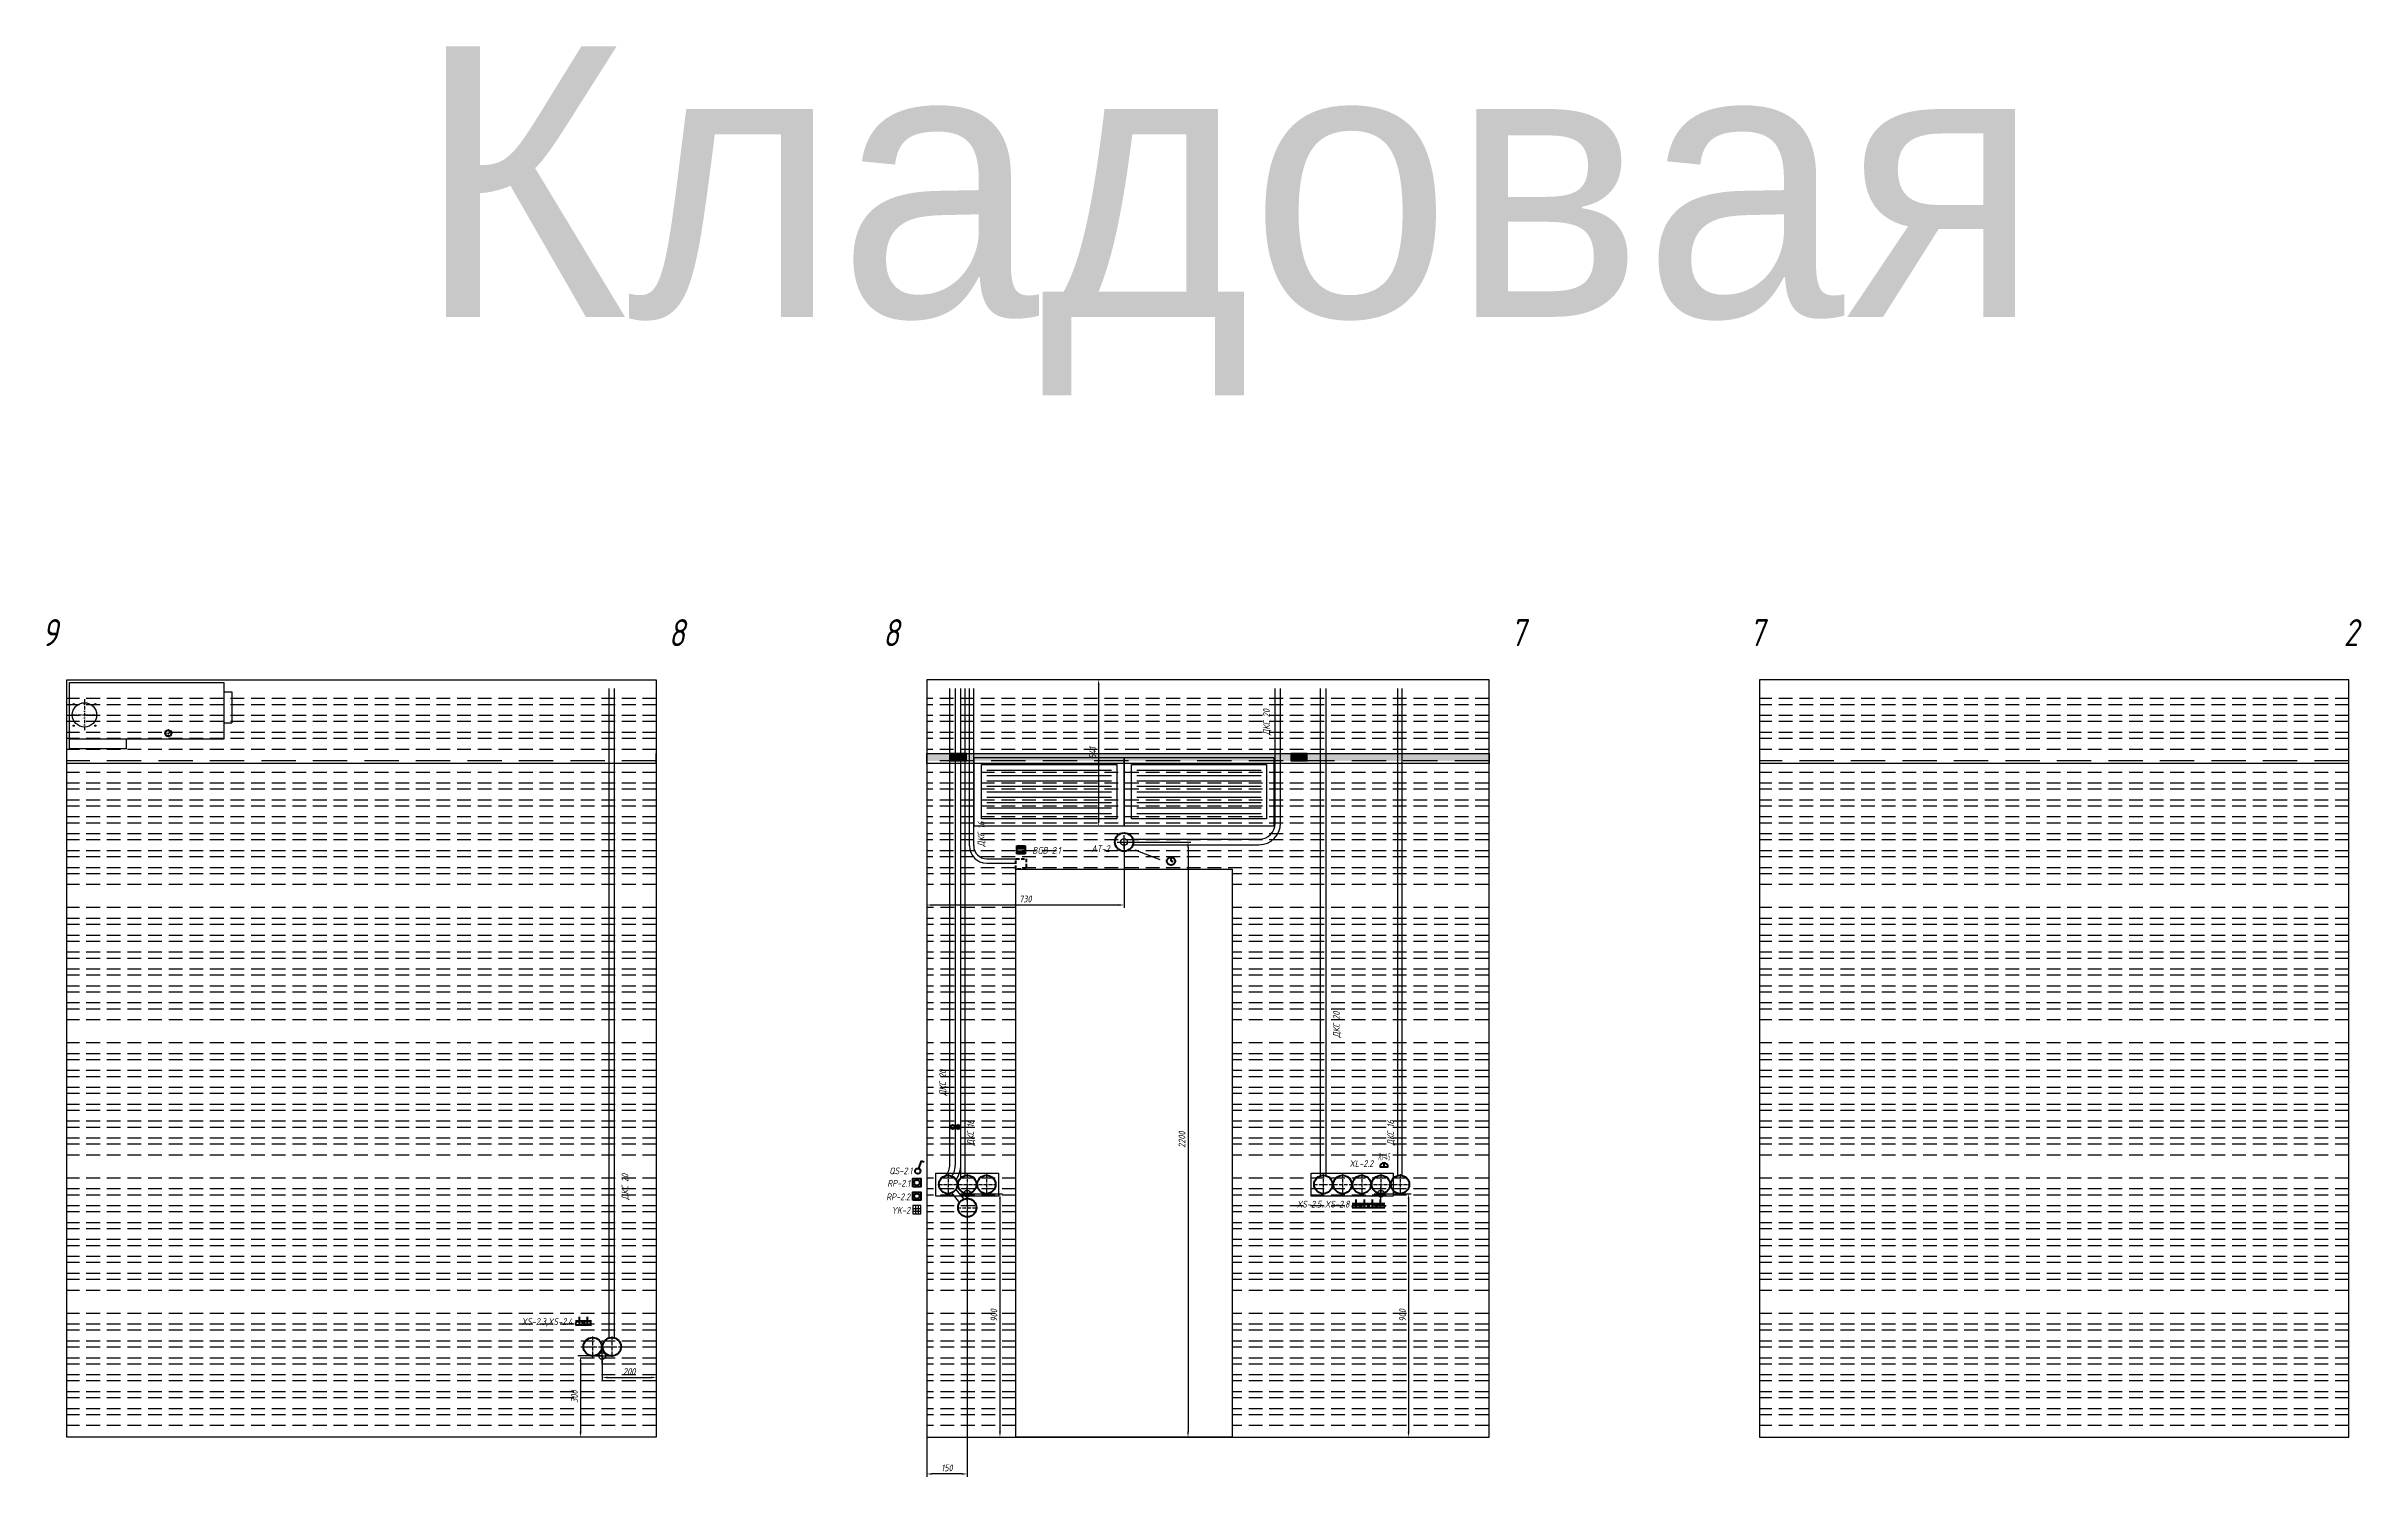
# Model space of a CAD drawing. Header units: millimetres. Extents: x -40374 to 56557, y -58468 to -14063.
# Drawn here: x -29356 to -20792, y -57437 to -52149 of the extents above; entities that cross this region are included whole.
import ezdxf
from ezdxf.enums import TextEntityAlignment as Align

# ---------------------------------------------------------------- set-up
doc = ezdxf.new("R2010")
doc.units = ezdxf.units.MM
doc.header["$PDMODE"] = 34
doc.header["$PDSIZE"] = 25
for name, pattern in [('ACAD_ISO10W100', [18.5, 12, -3, 0.5, -3]), ('DASHDOT', [25.4, 12.7, -6.35, 0, -6.35]), ('DASHED', [19.05, 12.7, -6.35])]:
    doc.linetypes.add(name, pattern=pattern)
for name, color, linetype in [('01 Черновое', 7, 'Continuous'), ('02 ОВиК', 7, 'Continuous'), ('02 ЭОМ и СС', 7, 'Continuous'), ('03 Потолок', 7, 'Continuous'), ('11 Привязка размеры', 7, 'Continuous'), ('13 Трассы и коробки слаботочки', 7, 'Continuous')]:
    doc.layers.add(name, color=color, linetype=linetype)
doc.layers.add('100 noprint', color=1, linetype='Continuous', plot=False)
doc.styles.get("Standard").update_dxf_attribs({"font": 'Ubuntu-R.ttf'})
doc.styles.add('ГОСТ-ISOCPEUR', font='isocpeui.ttf', dxfattribs={"width": 0.8})
doc.dimstyles.new('ISO-25', dxfattribs={"dimtxt": 2.5, "dimasz": 2.5, "dimexe": 1.25, "dimexo": 0.625, "dimtad": 1, "dimtxsty": 'Standard', "dimcen": 2.5, "dimadec": 0, "dimazin": 0, "dimtfac": 1, "dimtmove": 0, "dimatfit": 3, "dimfxl": 1, "dimarcsym": 0})

msp = doc.modelspace()

# ---------------------------------------------------------------- texts
at = {"layer": '02 ЭОМ и СС', "linetype": 'Continuous', "style": 'ГОСТ-ISOCPEUR', "width": 0.8}
for s, p in [('BGB-2.1', (-25603.8, -55134.2)), ('AT-2', (-25422.4, -55127.9)), ('RP-2.1', (-26160.7, -56365.1)), ('QS-2.1', (-26152.7, -56319.1)), ('XL-2.2', (-24447.9, -56292.2)), ('RP-2.2', (-26160.7, -56415.1)), ('XS-2.5..XS-2.8', (-24535.5, -56442.2)), ('YK-2', (-26160.7, -56465.1)), ('XS-2.3,XS-2.4', (-27409, -56876.2))]:
    msp.add_text(s, height=25, dxfattribs=at).set_placement(p, align=Align.RIGHT)
at = {"layer": '02 ЭОМ и СС', "color": 5, "insert": (-24855.3, -54695.8), "char_height": 25, "width": 270.313, "attachment_point": 1, "rotation": 90, "style": 'ГОСТ-ISOCPEUR'}
msp.add_mtext('{ДКС 20}', dxfattribs=at)
at = {"layer": '02 ЭОМ и СС', "char_height": 25, "width": 270.313, "attachment_point": 1, "rotation": 90, "style": 'ГОСТ-ISOCPEUR'}
for s, insert in [('{ДКС 16}', (-25910.7, -55108.2)), ('{ДКС 20}', (-26052.7, -56029.2))]:
    msp.add_mtext(s, dxfattribs=dict(at, insert=insert))
at = {"layer": '02 ЭОМ и СС', "color": 1, "char_height": 25, "width": 270.313, "attachment_point": 1, "rotation": 90, "style": 'ГОСТ-ISOCPEUR'}
for insert in [(-24596.5, -55814), (-27228, -56413.9)]:
    msp.add_mtext('{ДКС 20}', dxfattribs=dict(at, insert=insert))
at = {"layer": '02 ЭОМ и СС', "color": 5, "char_height": 0.5, "width": 2.817, "attachment_point": 1}
for s, insert in [('{штатный}', (-26004.6, -56142.4)), ('{UTP 2х2х0,52 мм}', (-25985.2, -56143.4)), ('{UTP 2х2х0,52 мм}', (-25983.6, -56138.6))]:
    msp.add_mtext(s, dxfattribs=dict(at, insert=insert))
at = {"layer": '02 ЭОМ и СС', "color": 3, "insert": (-25949.6, -56212.4), "char_height": 25, "width": 270.313, "attachment_point": 1, "rotation": 90, "style": 'ГОСТ-ISOCPEUR'}
msp.add_mtext('{ДКС 16}', dxfattribs=at)
at = {"layer": '02 ЭОМ и СС', "color": 6, "insert": (-24396.1, -56212.3), "char_height": 25, "width": 270.313, "attachment_point": 1, "rotation": 90, "style": 'ГОСТ-ISOCPEUR'}
msp.add_mtext('{ДКС 16}', dxfattribs=at)
at = {"layer": '100 noprint', "style": 'ГОСТ-ISOCPEUR', "width": 0.8}
for s, p in [('9', (-29342.3, -54316.8)), ('8', (-27023.6, -54316.8)), ('8', (-26231.1, -54316.8)), ('7', (-23912.4, -54316.8)), ('7', (-23029.1, -54316.8)), ('2', (-20831.4, -54316.8))]:
    msp.add_text(s, height=100, dxfattribs=at).set_placement(p, align=Align.MIDDLE)
at = {"layer": '100 noprint', "insert": (-27986.6, -52149.4), "char_height": 1000, "width": 2318.604, "attachment_point": 1}
msp.add_mtext('{Кладовая}', dxfattribs=at)

# ---------------------------------------------------------------- blocks, each defined once
blk = doc.blocks.new('АП 500х200')
at = {"color": 0, "lineweight": -2}
for p, q in [((-507, 207), (-47, 207)), ((-507, 187), (-47, 187)), ((-507, 167), (-47, 167)), ((-507, 147), (-47, 147)), ((-507, 127), (-47, 127)), ((-507, 107), (-47, 107)), ((-507, 87), (-47, 87)), ((-507, 67), (-47, 67)), ((-507, 47), (-47, 47))]:
    blk.add_line(p, q, dxfattribs=at)
for points in [[(-554, 0), (-554, 254), (0, 254), (0, 0)], [(-527, 27), (-527, 227), (-27, 227), (-27, 27)]]:
    blk.add_lwpolyline(points, close=True, dxfattribs=at)
blk = doc.blocks.new('часы')
at = {"color": 0, "lineweight": -2}
for q in [(9893.5, 982.52), (9894.25, 981.52)]:
    blk.add_line((9893.5, 981.52), q, dxfattribs=at)
blk.add_circle((9893.5, 981.52), 1.5, dxfattribs=at)
blk = doc.blocks.new('геркон')
at = {"lineweight": -2}
for points in [[(3, 2), (3, 3), (0, 3), (0, 2)], [(3, 0), (3, 1), (0, 1), (0, 0)]]:
    blk.add_hatch(color=0, dxfattribs=at).paths.add_polyline_path(points)
at = {"color": 0, "lineweight": -2}
for p, q in [((0, 0), (0, 3)), ((0, 3), (3, 3)), ((0, 2), (3, 2)), ((0, 1), (3, 1)), ((3, 0), (0, 0)), ((3, 3), (3, 0))]:
    blk.add_line(p, q, dxfattribs=at)
blk = doc.blocks.new('*D597')
at = {"layer": '11 Привязка размеры', "color": 0, "lineweight": -2}
for p, q in [((-26099.5, -56390.9), (-26099.5, -57437.1)), ((-25949.5, -56390.9), (-25949.5, -57437.1)), ((-25969.5, -57427.1), (-26079.5, -57427.1))]:
    blk.add_line(p, q, dxfattribs=at)
at = {"layer": '11 Привязка размеры', "color": 0}
for points in [[(-26079.5, -57423.8), (-26079.5, -57430.4), (-26099.5, -57427.1)], [(-25969.5, -57430.4), (-25969.5, -57423.8), (-25949.5, -57427.1)]]:
    blk.add_solid(points, dxfattribs=at)
at = {"layer": 'Defpoints', "color": 0}
for p in [(-26099.5, -56390.9), (-25949.5, -56390.9), (-26099.5, -57427.1)]:
    blk.add_point(p, dxfattribs=at)
at = {"layer": '11 Привязка размеры', "color": 0, "insert": (-26024.5, -57404.6), "char_height": 25, "attachment_point": 5, "style": 'ГОСТ-ISOCPEUR'}
blk.add_mtext('150', dxfattribs=at)
blk = doc.blocks.new('*D598')
at = {"layer": '11 Привязка размеры', "color": 0, "lineweight": -2}
for p, q in [((-25949.5, -56390.9), (-25818.5, -56390.9)), ((-25828.5, -56410.9), (-25828.5, -57270.9)), ((-25949.5, -57290.9), (-25818.5, -57290.9))]:
    blk.add_line(p, q, dxfattribs=at)
at = {"layer": '11 Привязка размеры', "color": 0}
for points in [[(-25825.2, -56410.9), (-25831.8, -56410.9), (-25828.5, -56390.9)], [(-25831.8, -57270.9), (-25825.2, -57270.9), (-25828.5, -57290.9)]]:
    blk.add_solid(points, dxfattribs=at)
at = {"layer": 'Defpoints', "color": 0}
for p in [(-25949.5, -56390.9), (-25949.5, -57290.9), (-25828.5, -57290.9)]:
    blk.add_point(p, dxfattribs=at)
at = {"layer": '11 Привязка размеры', "color": 0, "insert": (-25851, -56840.9), "char_height": 25, "attachment_point": 5, "rotation": 90, "style": 'ГОСТ-ISOCPEUR'}
blk.add_mtext('900', dxfattribs=at)
blk = doc.blocks.new('*D599')
at = {"layer": '11 Привязка размеры', "color": 0, "lineweight": -2}
for p, q in [((-24419.5, -56390.9), (-24307.1, -56390.9)), ((-24317.1, -56410.9), (-24317.1, -57270.9)), ((-24419.5, -57290.9), (-24307.1, -57290.9))]:
    blk.add_line(p, q, dxfattribs=at)
at = {"layer": '11 Привязка размеры', "color": 0}
for points in [[(-24313.8, -56410.9), (-24320.5, -56410.9), (-24317.1, -56390.9)], [(-24320.5, -57270.9), (-24313.8, -57270.9), (-24317.1, -57290.9)]]:
    blk.add_solid(points, dxfattribs=at)
at = {"layer": 'Defpoints', "color": 0}
for p in [(-24419.5, -56390.9), (-24419.5, -57290.9), (-24317.1, -57290.9)]:
    blk.add_point(p, dxfattribs=at)
at = {"layer": '11 Привязка размеры', "color": 0, "insert": (-24339.6, -56840.9), "char_height": 25, "attachment_point": 5, "rotation": 90, "style": 'ГОСТ-ISOCPEUR'}
blk.add_mtext('900', dxfattribs=at)
blk = doc.blocks.new('*D601')
at = {"layer": '11 Привязка размеры', "color": 0, "lineweight": -2}
for p, q in [((-26099.5, -55090.9), (-26099.5, -55333.8)), ((-25369.5, -55090.9), (-25369.5, -55333.8)), ((-25389.5, -55323.8), (-26079.5, -55323.8))]:
    blk.add_line(p, q, dxfattribs=at)
at = {"layer": '11 Привязка размеры', "color": 0}
for points in [[(-26079.5, -55320.5), (-26079.5, -55327.1), (-26099.5, -55323.8)], [(-25389.5, -55327.1), (-25389.5, -55320.5), (-25369.5, -55323.8)]]:
    blk.add_solid(points, dxfattribs=at)
at = {"layer": 'Defpoints', "color": 0}
for p in [(-26099.5, -55090.9), (-25369.5, -55090.9), (-26099.5, -55323.8)]:
    blk.add_point(p, dxfattribs=at)
at = {"layer": '11 Привязка размеры', "color": 0, "insert": (-25734.5, -55301.3), "char_height": 25, "attachment_point": 5, "style": 'ГОСТ-ISOCPEUR'}
blk.add_mtext('730', dxfattribs=at)
blk = doc.blocks.new('*D602')
at = {"layer": '11 Привязка размеры', "color": 0, "lineweight": -2}
for p, q in [((-25369.5, -55090.9), (-25122.9, -55090.9)), ((-25132.9, -55110.9), (-25132.9, -57270.9)), ((-25369.5, -57290.9), (-25122.9, -57290.9))]:
    blk.add_line(p, q, dxfattribs=at)
at = {"layer": '11 Привязка размеры', "color": 0}
for points in [[(-25129.6, -55110.9), (-25136.3, -55110.9), (-25132.9, -55090.9)], [(-25136.3, -57270.9), (-25129.6, -57270.9), (-25132.9, -57290.9)]]:
    blk.add_solid(points, dxfattribs=at)
at = {"layer": 'Defpoints', "color": 0}
for p in [(-25369.5, -55090.9), (-25369.5, -57290.9), (-25132.9, -57290.9)]:
    blk.add_point(p, dxfattribs=at)
at = {"layer": '11 Привязка размеры', "color": 0, "insert": (-25155.4, -56190.9), "char_height": 25, "attachment_point": 5, "rotation": 90, "style": 'ГОСТ-ISOCPEUR'}
blk.add_mtext('2200', dxfattribs=at)
blk = doc.blocks.new('*D604')
at = {"layer": '11 Привязка размеры', "color": 0, "lineweight": -2}
for p, q in [((-27299.5, -56990.9), (-27389.7, -56990.9)), ((-27379.7, -57010.9), (-27379.7, -57270.9)), ((-27299.5, -57290.9), (-27389.7, -57290.9))]:
    blk.add_line(p, q, dxfattribs=at)
at = {"layer": '11 Привязка размеры', "color": 0}
for points in [[(-27376.3, -57010.9), (-27383, -57010.9), (-27379.7, -56990.9)], [(-27383, -57270.9), (-27376.3, -57270.9), (-27379.7, -57290.9)]]:
    blk.add_solid(points, dxfattribs=at)
at = {"layer": 'Defpoints', "color": 0}
for p in [(-27299.5, -56990.9), (-27379.7, -57290.9), (-27299.5, -57290.9)]:
    blk.add_point(p, dxfattribs=at)
at = {"layer": '11 Привязка размеры', "color": 0, "insert": (-27402.2, -57140.9), "char_height": 25, "attachment_point": 5, "rotation": 90, "style": 'ГОСТ-ISOCPEUR'}
blk.add_mtext('300', dxfattribs=at)
blk = doc.blocks.new('*D605')
at = {"layer": '11 Привязка размеры', "color": 0, "lineweight": -2}
for p, q in [((-27299.5, -56990.9), (-27299.5, -57080.6)), ((-27099.5, -56990.9), (-27099.5, -57080.6)), ((-27279.5, -57070.6), (-27119.5, -57070.6))]:
    blk.add_line(p, q, dxfattribs=at)
at = {"layer": '11 Привязка размеры', "color": 0}
for points in [[(-27279.5, -57067.2), (-27279.5, -57073.9), (-27299.5, -57070.6)], [(-27119.5, -57073.9), (-27119.5, -57067.2), (-27099.5, -57070.6)]]:
    blk.add_solid(points, dxfattribs=at)
at = {"layer": 'Defpoints', "color": 0}
for p in [(-27299.5, -56990.9), (-27099.5, -56990.9), (-27099.5, -57070.6)]:
    blk.add_point(p, dxfattribs=at)
at = {"layer": '11 Привязка размеры', "color": 0, "insert": (-27199.5, -57048.1), "char_height": 25, "attachment_point": 5, "style": 'ГОСТ-ISOCPEUR'}
blk.add_mtext('200', dxfattribs=at)
blk = doc.blocks.new('розетка скрытая трехполюсная')
at = {"color": 0, "lineweight": -2}
for p, q in [((-1.5, 1.5), (1.5, 1.5)), ((-1.5, 0), (1.5, 0)), ((0, 0), (0, 3))]:
    blk.add_line(p, q, dxfattribs=at)
blk.add_arc((0, 0), 1.5, 0, 180, dxfattribs=at)
blk = doc.blocks.new('кнопка 1')
at = {"color": 0, "lineweight": -2}
for p, q in [((0.35, 0.94), (1.39, 3.78)), ((1.39, 3.78), (2.34, 3.45))]:
    blk.add_line(p, q, dxfattribs=at)
blk.add_circle((0, 0), 1, dxfattribs=at)
blk = doc.blocks.new('регулятор')
at = {"color": 0, "lineweight": -2}
blk.add_lwpolyline([(-1.5, -1.5), (-1.5, 1.5), (1.5, 1.5), (1.5, -1.5)], close=True, dxfattribs=at)
blk.add_circle((0, 0), 1, dxfattribs=at)
blk = doc.blocks.new('клавиатура ОС')
at = {"color": 0}
for p, q in [((0, 2), (3, 2)), ((0, 1), (3, 1)), ((1, 3), (1, 0)), ((2, 3), (2, 0))]:
    blk.add_line(p, q, dxfattribs=at)
blk.add_lwpolyline([(0, 0), (3, 0), (3, 3), (0, 3)], close=True, dxfattribs=at)
blk = doc.blocks.new('розетка RJ-45')
at = {"color": 0, "lineweight": -2}
for p, q in [((-1.5, 0), (1.5, 0)), ((0, 0), (0, 1.5))]:
    blk.add_line(p, q, dxfattribs=at)
blk.add_arc((0, 0), 1.5, 0, 180, dxfattribs=at)
at = {"color": 0, "lineweight": -2, "style": 'ГОСТ-ISOCPEUR', "width": 0.4}
blk.add_text('RJ-45', height=2.5, dxfattribs=at).set_placement((0, 2.5), align=Align.CENTER)
blk = doc.blocks.new('*D961')
at = {"layer": '11 Привязка размеры', "color": 0, "lineweight": -2}
for p, q in [((-25369.5, -54490.9), (-25473.4, -54490.9)), ((-25463.4, -55011.9), (-25463.4, -54510.9)), ((-25369.5, -55031.9), (-25473.4, -55031.9))]:
    blk.add_line(p, q, dxfattribs=at)
at = {"layer": '11 Привязка размеры', "color": 0}
for points in [[(-25460, -54510.9), (-25466.7, -54510.9), (-25463.4, -54490.9)], [(-25466.7, -55011.9), (-25460, -55011.9), (-25463.4, -55031.9)]]:
    blk.add_solid(points, dxfattribs=at)
at = {"layer": 'Defpoints', "color": 0}
for p in [(-25463.4, -54490.9), (-25369.5, -54490.9), (-25369.5, -55031.9)]:
    blk.add_point(p, dxfattribs=at)
at = {"layer": '11 Привязка размеры', "color": 0, "insert": (-25485.9, -54761.4), "char_height": 25, "attachment_point": 5, "rotation": 90, "style": 'ГОСТ-ISOCPEUR'}
blk.add_mtext('541', dxfattribs=at)

# ---------------------------------------------------------------- dimensions: what is measured, and where the dimension line sits
at = {"layer": '11 Привязка размеры'}
for base, p1, p2, picture, middle in [((-25463.4, -54490.9), (-25369.5, -55031.9), (-25369.5, -54490.9), '*D961', (-25485.9, -54761.4)), ((-24317.1, -57290.9), (-24419.5, -56390.9), (-24419.5, -57290.9), '*D599', (-24339.6, -56840.9)), ((-27379.7, -57290.9), (-27299.5, -56990.9), (-27299.5, -57290.9), '*D604', (-27402.2, -57140.9))]:
    dim = msp.add_linear_dim(base=base, p1=p1, p2=p2, angle=90, dimstyle='ISO-25', override={"dimtxt": 25, "dimasz": 20, "dimexe": 10, "dimexo": 0, "dimgap": 10, "dimdec": 0, "dimtxsty": 'ГОСТ-ISOCPEUR'}, dxfattribs=at)
    dim.commit()
    dim.dimension.update_dxf_attribs({"geometry": picture, "text_midpoint": middle})
for base, p1, p2, picture, middle in [((-26099.5, -55323.8), (-25369.5, -55090.9), (-26099.5, -55090.9), '*D601', (-25734.5, -55301.3)), ((-26099.5, -57427.1), (-25949.5, -56390.9), (-26099.5, -56390.9), '*D597', (-26024.5, -57404.6))]:
    dim = msp.add_linear_dim(base=base, p1=p1, p2=p2, dimstyle='ISO-25', override={"dimtxt": 25, "dimasz": 20, "dimexe": 10, "dimexo": 0, "dimgap": 10, "dimdec": 0, "dimtxsty": 'ГОСТ-ISOCPEUR'}, dxfattribs=at)
    dim.commit()
    dim.dimension.update_dxf_attribs({"geometry": picture, "text_midpoint": middle})
for base, p1, p2, picture, middle in [((-25132.9, -57290.9), (-25369.5, -55090.9), (-25369.5, -57290.9), '*D602', (-25132.9, -56190.9)), ((-25828.5, -57290.9), (-25949.5, -56390.9), (-25949.5, -57290.9), '*D598', (-25828.5, -56840.9))]:
    dim = msp.add_linear_dim(base=base, p1=p1, p2=p2, angle=90, dimstyle='ISO-25', override={"dimtxt": 25, "dimasz": 20, "dimexe": 10, "dimexo": 0, "dimgap": 10, "dimdec": 0, "dimtxsty": 'ГОСТ-ISOCPEUR'}, dxfattribs=at)
    dim.commit()
    dim.dimension.update_dxf_attribs({"geometry": picture, "text_midpoint": middle, "dimtype": 160})
dim = msp.add_linear_dim(base=(-27099.5, -57070.6), p1=(-27299.5, -56990.9), p2=(-27099.5, -56990.9), dimstyle='ISO-25', override={"dimtxt": 25, "dimasz": 20, "dimexe": 10, "dimexo": 0, "dimgap": 10, "dimdec": 0, "dimtxsty": 'ГОСТ-ISOCPEUR'}, dxfattribs=at)
dim.commit()
dim.dimension.update_dxf_attribs({"geometry": '*D605', "text_midpoint": (-27199.5, -57070.6), "dimtype": 160})

# ---------------------------------------------------------------- hatches: boundary and pattern name
at = {"layer": '03 Потолок', "lineweight": -2}
h = msp.add_hatch(color=9, dxfattribs=at)
h.paths.add_polyline_path([(-26012.5, -54790.9), (-26012.5, -54763.9), (-26099.5, -54763.9), (-26099.5, -54790.9)])
h.paths.add_polyline_path([(-24752.5, -54790.9), (-24752.5, -54763.9), (-25952.5, -54763.9), (-25952.5, -54790.9)])
h.paths.add_polyline_path([(-24019.5, -54790.9), (-24019.5, -54763.9), (-24692.5, -54763.9), (-24692.5, -54790.9)])
for points in [[(-25952.5, -54790.9), (-25952.5, -54763.9), (-26012.5, -54763.9), (-26012.5, -54790.9)], [(-24692.5, -54790.9), (-24692.5, -54763.9), (-24752.5, -54763.9), (-24752.5, -54790.9)]]:
    msp.add_hatch(color=252, dxfattribs=at).paths.add_polyline_path(points)

# ---------------------------------------------------------------- linework, layer by layer
at = {"layer": '01 Черновое'}
for points in [[(-29279.5, -57290.9), (-29279.5, -54490.9), (-27099.5, -54490.9), (-27099.5, -57290.9)], [(-24019.5, -57290.9), (-24019.5, -54490.9), (-26099.5, -54490.9), (-26099.5, -57290.9)], [(-20839.5, -57290.9), (-20839.5, -54490.9), (-23019.5, -54490.9), (-23019.5, -57290.9)], [(-24969.5, -55190.9), (-24969.5, -57290.9), (-25769.5, -57290.9), (-25769.5, -55190.9)]]:
    msp.add_lwpolyline(points, close=True, dxfattribs=at)
at = {"layer": '02 ОВиК', "color": 5, "lineweight": -2}
for p, q in [((-29269.5, -54745.9), (-29269.5, -54500.9)), ((-29269.5, -54500.9), (-28699.5, -54500.9)), ((-29269.5, -54745.9), (-29269.5, -54500.9)), ((-29269.5, -54500.9), (-28699.5, -54500.9)), ((-28699.5, -54500.9), (-28699.5, -54710.9)), ((-28699.5, -54500.9), (-28699.5, -54710.9)), ((-28699.5, -54535.9), (-28669.5, -54535.9)), ((-28699.5, -54535.9), (-28669.5, -54535.9)), ((-28669.5, -54535.9), (-28669.5, -54649.9)), ((-28669.5, -54535.9), (-28669.5, -54649.9)), ((-28699.5, -54710.9), (-29269.5, -54710.9)), ((-28699.5, -54710.9), (-29269.5, -54710.9)), ((-29059.5, -54745.9), (-29059.5, -54710.9)), ((-29059.5, -54745.9), (-29059.5, -54710.9)), ((-28699.5, -54649.9), (-28669.5, -54649.9)), ((-28699.5, -54649.9), (-28669.5, -54649.9)), ((-29059.5, -54745.9), (-29269.5, -54745.9)), ((-29059.5, -54745.9), (-29269.5, -54745.9))]:
    msp.add_line(p, q, dxfattribs=at)
at = {"layer": '02 ОВиК', "color": 5, "linetype": 'DASHDOT', "lineweight": -2}
for p, q in [((-29263.8, -54620.9), (-29165.2, -54620.9)), ((-29263.8, -54620.9), (-29165.2, -54620.9)), ((-29214.5, -54562.2), (-29214.5, -54679.6)), ((-29214.5, -54562.2), (-29214.5, -54679.6))]:
    msp.add_line(p, q, dxfattribs=at)
at = {"layer": '02 ОВиК', "color": 5, "linetype": 'DASHDOT', "lineweight": -2, "ltscale": 0.5}
for p, q in [((-28918.9, -54688.9), (-28890, -54688.9)), ((-28918.9, -54688.9), (-28890, -54688.9)), ((-28904.5, -54674.2), (-28904.5, -54703.6)), ((-28904.5, -54674.2), (-28904.5, -54703.6))]:
    msp.add_line(p, q, dxfattribs=at)
at = {"layer": '02 ОВиК', "color": 5, "lineweight": -2}
for centre, radius in [((-29214.5, -54620.9), 45), ((-29214.5, -54620.9), 45), ((-29254.5, -54580.9), 2), ((-29254.5, -54580.9), 2), ((-29174.5, -54580.9), 2), ((-29174.5, -54580.9), 2), ((-29254.5, -54660.9), 2), ((-29254.5, -54660.9), 2), ((-29174.5, -54660.9), 2), ((-29174.5, -54660.9), 2), ((-28904.5, -54688.9), 12.5), ((-28904.5, -54688.9), 12.5), ((-28904.5, -54688.9), 10), ((-28904.5, -54688.9), 10)]:
    msp.add_circle(centre, radius, dxfattribs=at)
at = {"layer": '02 ЭОМ и СС', "color": 1}
for p, q in [((-27274, -56924.4), (-27274, -54523.9)), ((-27274, -56924.4), (-27274, -54523.9)), ((-27254, -56924.4), (-27254, -54523.9)), ((-27254, -56924.4), (-27254, -54523.9)), ((-24642.5, -56324.4), (-24642.5, -54523.9)), ((-24642.5, -56324.4), (-24642.5, -54523.9)), ((-24622.5, -56324.4), (-24622.5, -54523.9)), ((-24622.5, -56324.4), (-24622.5, -54523.9))]:
    msp.add_line(p, q, dxfattribs=at)
at = {"layer": '02 ЭОМ и СС'}
for p, q in [((-26013.5, -56283.3), (-26013.5, -54523.9)), ((-25993.5, -56283.3), (-25993.5, -54523.9)), ((-25973.5, -56283.3), (-25973.5, -54523.9)), ((-25941.5, -55104.9), (-25941.5, -54523.9)), ((-25941.5, -55104.9), (-25941.5, -54523.9)), ((-25925.5, -55104.9), (-25925.5, -54523.9)), ((-25925.5, -55104.9), (-25925.5, -54523.9)), ((-25877.5, -55152.9), (-25769.5, -55152.9)), ((-25877.5, -55152.9), (-25769.5, -55152.9)), ((-25877.5, -55168.9), (-25769.5, -55168.9)), ((-25877.5, -55168.9), (-25769.5, -55168.9)), ((-26007.5, -56388.3), (-25977.9, -56424.2)), ((-26007.5, -56388.3), (-25977.9, -56424.2)), ((-25992.1, -56375.6), (-25962.5, -56411.5)), ((-25992.1, -56375.6), (-25962.5, -56411.5))]:
    msp.add_line(p, q, dxfattribs=at)
at = {"layer": '02 ЭОМ и СС', "color": 3}
for p, q in [((-25973.5, -56332.8), (-25973.5, -54523.9)), ((-25957.5, -56323.8), (-25957.5, -54523.9))]:
    msp.add_line(p, q, dxfattribs=at)
at = {"layer": '02 ЭОМ и СС', "color": 5}
for p, q in [((-24810.5, -55020.9), (-24810.5, -54523.9)), ((-24810.5, -55020.9), (-24810.5, -54523.9)), ((-24790.5, -55020.9), (-24790.5, -54523.9)), ((-24790.5, -55020.9), (-24790.5, -54523.9)), ((-25337, -55080.9), (-24870.5, -55080.9)), ((-25337, -55080.9), (-24870.5, -55080.9)), ((-25337, -55100.9), (-24870.5, -55100.9)), ((-25337, -55100.9), (-24870.5, -55100.9)), ((-25329.8, -55119.2), (-25237.8, -55155.1))]:
    msp.add_line(p, q, dxfattribs=at)
at = {"layer": '02 ЭОМ и СС', "color": 6}
for p, q in [((-24356.5, -56323.8), (-24356.5, -54523.8)), ((-24356.5, -56323.8), (-24356.5, -54523.8)), ((-24340.5, -56323.8), (-24340.5, -54523.8)), ((-24340.5, -56323.8), (-24340.5, -54523.8))]:
    msp.add_line(p, q, dxfattribs=at)
at = {"layer": '02 ЭОМ и СС', "linetype": 'DASHED', "lineweight": 40, "flags": 128}
msp.add_lwpolyline([(-25769.5, -55190.9), (-25769.5, -55152.9), (-25731.5, -55152.9), (-25731.5, -55190.9)], close=True, dxfattribs=at)
msp.add_lwpolyline([(-25769.5, -55190.9), (-25769.5, -55152.9), (-25731.5, -55152.9), (-25731.5, -55190.9)], close=True, dxfattribs=at)
at = {"layer": '02 ЭОМ и СС', "color": 5, "lineweight": 40}
msp.add_circle((-25369.5, -55090.9), 34, dxfattribs=at)
msp.add_circle((-25369.5, -55090.9), 34, dxfattribs=at)
at = {"layer": '02 ЭОМ и СС', "color": 5}
for centre in [(-25983.9, -56145.1), (-25982.3, -56140.2)]:
    msp.add_circle(centre, 2.4, dxfattribs=at)
at = {"layer": '02 ЭОМ и СС', "lineweight": 40}
for centre in [(-26020.5, -56356.9), (-26020.5, -56356.9), (-25878.5, -56356.9), (-25878.5, -56356.9), (-25949.5, -56442.9), (-25949.5, -56442.9)]:
    msp.add_circle(centre, 34, dxfattribs=at)
at = {"layer": '02 ЭОМ и СС', "color": 3, "lineweight": 40}
msp.add_circle((-25949.5, -56356.9), 34, dxfattribs=at)
msp.add_circle((-25949.5, -56356.9), 34, dxfattribs=at)
at = {"layer": '02 ЭОМ и СС', "color": 1, "lineweight": 40}
for centre in [(-24632.5, -56356.9), (-24632.5, -56356.9), (-24561.5, -56356.9), (-24561.5, -56356.9), (-24490.5, -56356.9), (-24490.5, -56356.9), (-24419.5, -56356.9), (-24419.5, -56356.9), (-27335, -56956.9), (-27335, -56956.9), (-27264, -56956.9), (-27264, -56956.9)]:
    msp.add_circle(centre, 34, dxfattribs=at)
at = {"layer": '02 ЭОМ и СС', "color": 6, "lineweight": 40}
msp.add_circle((-24348.5, -56356.9), 34, dxfattribs=at)
msp.add_circle((-24348.5, -56356.9), 34, dxfattribs=at)
at = {"layer": '02 ЭОМ и СС', "color": 5}
for radius in [60, 80, 60, 80]:
    msp.add_arc((-24870.5, -55020.9), radius, 270, 0, dxfattribs=at)
at = {"layer": '02 ЭОМ и СС'}
for centre, radius, start, end in [((-25877.5, -55104.9), 64, 180, 270), ((-25877.5, -55104.9), 64, 180, 270), ((-25877.5, -55104.9), 48, 180, 270), ((-25877.5, -55104.9), 48, 180, 270), ((-26073.5, -56283.3), 60, 317.23672, 0), ((-26073.5, -56283.3), 80, 327.63798, 0), ((-26073.5, -56283.3), 100, 325.54995, 0)]:
    msp.add_arc(centre, radius, start, end, dxfattribs=at)
at = {"layer": '03 Потолок', "color": 1, "lineweight": -2}
for p, q in [((-29279.5, -54800.4), (-29279.5, -54763.9)), ((-27099.5, -54800.4), (-29279.5, -54800.4)), ((-27099.5, -54800.4), (-27099.5, -54763.9)), ((-26099.5, -54800.4), (-26099.5, -54763.9)), ((-26099.5, -54763.9), (-24019.5, -54763.9)), ((-24019.5, -54800.4), (-26099.5, -54800.4)), ((-24019.5, -54763.9), (-24019.5, -54800.4)), ((-20839.5, -54800.4), (-23019.5, -54800.4))]:
    msp.add_line(p, q, dxfattribs=at)
at = {"layer": '03 Потолок', "color": 1, "linetype": 'DASHED', "ltscale": 10}
for p, q in [((-27099.5, -54790.9), (-29279.5, -54790.9)), ((-24019.5, -54790.9), (-26099.5, -54790.9)), ((-20839.5, -54790.9), (-23019.5, -54790.9))]:
    msp.add_line(p, q, dxfattribs=at)
at = {"layer": '03 Потолок', "color": 1, "lineweight": -2}
for points in [[(-25952.5, -54790.9), (-25952.5, -54763.9), (-26012.5, -54763.9), (-26012.5, -54790.9)], [(-24692.5, -54790.9), (-24692.5, -54763.9), (-24752.5, -54763.9), (-24752.5, -54790.9)]]:
    msp.add_lwpolyline(points, close=True, dxfattribs=at)
at = {"layer": '100 noprint', "linetype": 'DASHED', "ltscale": 4}
for p, q in [((-27099.5, -54560.9), (-29279.5, -54560.9)), ((-27099.5, -54583.4), (-29279.5, -54583.4)), ((-27099.5, -54623.4), (-29279.5, -54623.4)), ((-24019.5, -54560.9), (-26099.5, -54560.9)), ((-24019.5, -54583.4), (-26099.5, -54583.4)), ((-24019.5, -54623.4), (-26099.5, -54623.4)), ((-20839.5, -54560.9), (-23019.5, -54560.9)), ((-20839.5, -54583.4), (-23019.5, -54583.4)), ((-20839.5, -54623.4), (-23019.5, -54623.4)), ((-27099.5, -54645.9), (-29279.5, -54645.9)), ((-27099.5, -54685.9), (-29279.5, -54685.9)), ((-27099.5, -54708.4), (-29279.5, -54708.4)), ((-24019.5, -54645.9), (-26099.5, -54645.9)), ((-24019.5, -54685.9), (-26099.5, -54685.9)), ((-24019.5, -54708.4), (-26099.5, -54708.4)), ((-20839.5, -54645.9), (-23019.5, -54645.9)), ((-20839.5, -54685.9), (-23019.5, -54685.9)), ((-20839.5, -54708.4), (-23019.5, -54708.4)), ((-27099.5, -54748.4), (-29279.5, -54748.4)), ((-24019.5, -54748.4), (-26099.5, -54748.4)), ((-20839.5, -54748.4), (-23019.5, -54748.4)), ((-27099.5, -54833.4), (-29279.5, -54833.4)), ((-27099.5, -54873.4), (-29279.5, -54873.4)), ((-24019.5, -54833.4), (-26099.5, -54833.4)), ((-24019.5, -54873.4), (-26099.5, -54873.4)), ((-20839.5, -54833.4), (-23019.5, -54833.4)), ((-20839.5, -54873.4), (-23019.5, -54873.4)), ((-27099.5, -54895.9), (-29279.5, -54895.9)), ((-27099.5, -54935.9), (-29279.5, -54935.9)), ((-27099.5, -54958.4), (-29279.5, -54958.4)), ((-24019.5, -54895.9), (-26099.5, -54895.9)), ((-24019.5, -54935.9), (-26099.5, -54935.9)), ((-24019.5, -54958.4), (-26099.5, -54958.4)), ((-20839.5, -54895.9), (-23019.5, -54895.9)), ((-20839.5, -54935.9), (-23019.5, -54935.9)), ((-20839.5, -54958.4), (-23019.5, -54958.4)), ((-27099.5, -54998.4), (-29279.5, -54998.4)), ((-27099.5, -55020.9), (-29279.5, -55020.9)), ((-27099.5, -55060.9), (-29279.5, -55060.9)), ((-24019.5, -54998.4), (-26099.5, -54998.4)), ((-24019.5, -55020.9), (-26099.5, -55020.9)), ((-24019.5, -55060.9), (-26099.5, -55060.9)), ((-20839.5, -54998.4), (-23019.5, -54998.4)), ((-20839.5, -55020.9), (-23019.5, -55020.9)), ((-20839.5, -55060.9), (-23019.5, -55060.9)), ((-27099.5, -55083.4), (-29279.5, -55083.4)), ((-27099.5, -55123.4), (-29279.5, -55123.4)), ((-27099.5, -55145.9), (-29279.5, -55145.9)), ((-24019.5, -55083.4), (-26099.5, -55083.4)), ((-24019.5, -55123.4), (-26099.5, -55123.4)), ((-24019.5, -55145.9), (-26099.5, -55145.9)), ((-20839.5, -55083.4), (-23019.5, -55083.4)), ((-20839.5, -55123.4), (-23019.5, -55123.4)), ((-20839.5, -55145.9), (-23019.5, -55145.9)), ((-27099.5, -55185.9), (-29279.5, -55185.9)), ((-27099.5, -55208.4), (-29279.5, -55208.4)), ((-24019.5, -55185.9), (-26099.5, -55185.9)), ((-25769.5, -55208.4), (-26099.5, -55208.4)), ((-24019.5, -55208.4), (-24969.5, -55208.4)), ((-20839.5, -55185.9), (-23019.5, -55185.9)), ((-20839.5, -55208.4), (-23019.5, -55208.4)), ((-27099.5, -55248.4), (-29279.5, -55248.4)), ((-25769.5, -55248.4), (-26099.5, -55248.4)), ((-24019.5, -55248.4), (-24969.5, -55248.4)), ((-20839.5, -55248.4), (-23019.5, -55248.4)), ((-27099.5, -55333.4), (-29279.5, -55333.4)), ((-27099.5, -55373.4), (-29279.5, -55373.4)), ((-27099.5, -55395.9), (-29279.5, -55395.9)), ((-25769.5, -55333.4), (-26099.5, -55333.4)), ((-25769.5, -55373.4), (-26099.5, -55373.4)), ((-25769.5, -55395.9), (-26099.5, -55395.9)), ((-24019.5, -55333.4), (-24969.5, -55333.4)), ((-24019.5, -55373.4), (-24969.5, -55373.4)), ((-24019.5, -55395.9), (-24969.5, -55395.9)), ((-20839.5, -55333.4), (-23019.5, -55333.4)), ((-20839.5, -55373.4), (-23019.5, -55373.4)), ((-20839.5, -55395.9), (-23019.5, -55395.9)), ((-27099.5, -55435.9), (-29279.5, -55435.9)), ((-27099.5, -55458.4), (-29279.5, -55458.4)), ((-25769.5, -55435.9), (-26099.5, -55435.9)), ((-25769.5, -55458.4), (-26099.5, -55458.4)), ((-24019.5, -55435.9), (-24969.5, -55435.9)), ((-24019.5, -55458.4), (-24969.5, -55458.4)), ((-20839.5, -55435.9), (-23019.5, -55435.9)), ((-20839.5, -55458.4), (-23019.5, -55458.4)), ((-27099.5, -55498.4), (-29279.5, -55498.4)), ((-27099.5, -55520.9), (-29279.5, -55520.9)), ((-27099.5, -55560.9), (-29279.5, -55560.9)), ((-25769.5, -55498.4), (-26099.5, -55498.4)), ((-25769.5, -55520.9), (-26099.5, -55520.9)), ((-25769.5, -55560.9), (-26099.5, -55560.9)), ((-24019.5, -55498.4), (-24969.5, -55498.4)), ((-24019.5, -55520.9), (-24969.5, -55520.9)), ((-24019.5, -55560.9), (-24969.5, -55560.9)), ((-20839.5, -55498.4), (-23019.5, -55498.4)), ((-20839.5, -55520.9), (-23019.5, -55520.9)), ((-20839.5, -55560.9), (-23019.5, -55560.9)), ((-27099.5, -55583.4), (-29279.5, -55583.4)), ((-27099.5, -55623.4), (-29279.5, -55623.4)), ((-27099.5, -55645.9), (-29279.5, -55645.9)), ((-25769.5, -55583.4), (-26099.5, -55583.4)), ((-25769.5, -55623.4), (-26099.5, -55623.4)), ((-25769.5, -55645.9), (-26099.5, -55645.9)), ((-24019.5, -55583.4), (-24969.5, -55583.4)), ((-24019.5, -55623.4), (-24969.5, -55623.4)), ((-24019.5, -55645.9), (-24969.5, -55645.9)), ((-20839.5, -55583.4), (-23019.5, -55583.4)), ((-20839.5, -55623.4), (-23019.5, -55623.4)), ((-20839.5, -55645.9), (-23019.5, -55645.9)), ((-27099.5, -55685.9), (-29279.5, -55685.9)), ((-27099.5, -55708.4), (-29279.5, -55708.4)), ((-27099.5, -55748.4), (-29279.5, -55748.4)), ((-25769.5, -55685.9), (-26099.5, -55685.9)), ((-25769.5, -55708.4), (-26099.5, -55708.4)), ((-25769.5, -55748.4), (-26099.5, -55748.4)), ((-24019.5, -55685.9), (-24969.5, -55685.9)), ((-24019.5, -55708.4), (-24969.5, -55708.4)), ((-24019.5, -55748.4), (-24969.5, -55748.4)), ((-20839.5, -55685.9), (-23019.5, -55685.9)), ((-20839.5, -55708.4), (-23019.5, -55708.4)), ((-20839.5, -55748.4), (-23019.5, -55748.4)), ((-27099.5, -55833.4), (-29279.5, -55833.4)), ((-25769.5, -55833.4), (-26099.5, -55833.4)), ((-24019.5, -55833.4), (-24969.5, -55833.4)), ((-20839.5, -55833.4), (-23019.5, -55833.4)), ((-27099.5, -55873.4), (-29279.5, -55873.4)), ((-27099.5, -55895.9), (-29279.5, -55895.9)), ((-25769.5, -55873.4), (-26099.5, -55873.4)), ((-25769.5, -55895.9), (-26099.5, -55895.9)), ((-24019.5, -55873.4), (-24969.5, -55873.4)), ((-24019.5, -55895.9), (-24969.5, -55895.9)), ((-20839.5, -55873.4), (-23019.5, -55873.4)), ((-20839.5, -55895.9), (-23019.5, -55895.9)), ((-27099.5, -55935.9), (-29279.5, -55935.9)), ((-27099.5, -55958.4), (-29279.5, -55958.4)), ((-27099.5, -55998.4), (-29279.5, -55998.4)), ((-25769.5, -55935.9), (-26099.5, -55935.9)), ((-25769.5, -55958.4), (-26099.5, -55958.4)), ((-25769.5, -55998.4), (-26099.5, -55998.4)), ((-24019.5, -55935.9), (-24969.5, -55935.9)), ((-24019.5, -55958.4), (-24969.5, -55958.4)), ((-24019.5, -55998.4), (-24969.5, -55998.4)), ((-20839.5, -55935.9), (-23019.5, -55935.9)), ((-20839.5, -55958.4), (-23019.5, -55958.4)), ((-20839.5, -55998.4), (-23019.5, -55998.4)), ((-27099.5, -56020.9), (-29279.5, -56020.9)), ((-27099.5, -56060.9), (-29279.5, -56060.9)), ((-27099.5, -56083.4), (-29279.5, -56083.4)), ((-25769.5, -56020.9), (-26099.5, -56020.9)), ((-25769.5, -56060.9), (-26099.5, -56060.9)), ((-25769.5, -56083.4), (-26099.5, -56083.4)), ((-24019.5, -56020.9), (-24969.5, -56020.9)), ((-24019.5, -56060.9), (-24969.5, -56060.9)), ((-24019.5, -56083.4), (-24969.5, -56083.4)), ((-20839.5, -56020.9), (-23019.5, -56020.9)), ((-20839.5, -56060.9), (-23019.5, -56060.9)), ((-20839.5, -56083.4), (-23019.5, -56083.4)), ((-27099.5, -56123.4), (-29279.5, -56123.4)), ((-27099.5, -56145.9), (-29279.5, -56145.9)), ((-25769.5, -56123.4), (-26099.5, -56123.4)), ((-25769.5, -56145.9), (-26099.5, -56145.9)), ((-24019.5, -56123.4), (-24969.5, -56123.4)), ((-24019.5, -56145.9), (-24969.5, -56145.9)), ((-20839.5, -56123.4), (-23019.5, -56123.4)), ((-20839.5, -56145.9), (-23019.5, -56145.9)), ((-27099.5, -56185.9), (-29279.5, -56185.9)), ((-27099.5, -56208.4), (-29279.5, -56208.4)), ((-27099.5, -56248.4), (-29279.5, -56248.4)), ((-25769.5, -56185.9), (-26099.5, -56185.9)), ((-25769.5, -56208.4), (-26099.5, -56208.4)), ((-25769.5, -56248.4), (-26099.5, -56248.4)), ((-24019.5, -56185.9), (-24969.5, -56185.9)), ((-24019.5, -56208.4), (-24969.5, -56208.4)), ((-24019.5, -56248.4), (-24969.5, -56248.4)), ((-20839.5, -56185.9), (-23019.5, -56185.9)), ((-20839.5, -56208.4), (-23019.5, -56208.4)), ((-20839.5, -56248.4), (-23019.5, -56248.4)), ((-27099.5, -56333.4), (-29279.5, -56333.4)), ((-25769.5, -56333.4), (-26099.5, -56333.4)), ((-24019.5, -56333.4), (-24969.5, -56333.4)), ((-20839.5, -56333.4), (-23019.5, -56333.4)), ((-27099.5, -56373.4), (-29279.5, -56373.4)), ((-27099.5, -56395.9), (-29279.5, -56395.9)), ((-25769.5, -56373.4), (-26099.5, -56373.4)), ((-25769.5, -56395.9), (-26099.5, -56395.9)), ((-24019.5, -56373.4), (-24969.5, -56373.4)), ((-24019.5, -56395.9), (-24969.5, -56395.9)), ((-20839.5, -56373.4), (-23019.5, -56373.4)), ((-20839.5, -56395.9), (-23019.5, -56395.9)), ((-27099.5, -56435.9), (-29279.5, -56435.9)), ((-27099.5, -56458.4), (-29279.5, -56458.4)), ((-27099.5, -56498.4), (-29279.5, -56498.4)), ((-27099.5, -56520.9), (-29279.5, -56520.9)), ((-25769.5, -56435.9), (-26099.5, -56435.9)), ((-25769.5, -56458.4), (-26099.5, -56458.4)), ((-25769.5, -56498.4), (-26099.5, -56498.4)), ((-25769.5, -56520.9), (-26099.5, -56520.9)), ((-24019.5, -56435.9), (-24969.5, -56435.9)), ((-24019.5, -56458.4), (-24969.5, -56458.4)), ((-24019.5, -56498.4), (-24969.5, -56498.4)), ((-24019.5, -56520.9), (-24969.5, -56520.9)), ((-20839.5, -56435.9), (-23019.5, -56435.9)), ((-20839.5, -56458.4), (-23019.5, -56458.4)), ((-20839.5, -56498.4), (-23019.5, -56498.4)), ((-20839.5, -56520.9), (-23019.5, -56520.9)), ((-27099.5, -56560.9), (-29279.5, -56560.9)), ((-27099.5, -56583.4), (-29279.5, -56583.4)), ((-25769.5, -56560.9), (-26099.5, -56560.9)), ((-25769.5, -56583.4), (-26099.5, -56583.4)), ((-24019.5, -56560.9), (-24969.5, -56560.9)), ((-24019.5, -56583.4), (-24969.5, -56583.4)), ((-20839.5, -56560.9), (-23019.5, -56560.9)), ((-20839.5, -56583.4), (-23019.5, -56583.4)), ((-27099.5, -56623.4), (-29279.5, -56623.4)), ((-27099.5, -56645.9), (-29279.5, -56645.9)), ((-27099.5, -56685.9), (-29279.5, -56685.9)), ((-25769.5, -56623.4), (-26099.5, -56623.4)), ((-25769.5, -56645.9), (-26099.5, -56645.9)), ((-25769.5, -56685.9), (-26099.5, -56685.9)), ((-24019.5, -56623.4), (-24969.5, -56623.4)), ((-24019.5, -56645.9), (-24969.5, -56645.9)), ((-24019.5, -56685.9), (-24969.5, -56685.9)), ((-20839.5, -56623.4), (-23019.5, -56623.4)), ((-20839.5, -56645.9), (-23019.5, -56645.9)), ((-20839.5, -56685.9), (-23019.5, -56685.9)), ((-27099.5, -56708.4), (-29279.5, -56708.4)), ((-27099.5, -56748.4), (-29279.5, -56748.4)), ((-25769.5, -56708.4), (-26099.5, -56708.4)), ((-25769.5, -56748.4), (-26099.5, -56748.4)), ((-24019.5, -56708.4), (-24969.5, -56708.4)), ((-24019.5, -56748.4), (-24969.5, -56748.4)), ((-20839.5, -56708.4), (-23019.5, -56708.4)), ((-20839.5, -56748.4), (-23019.5, -56748.4)), ((-27099.5, -56833.4), (-29279.5, -56833.4)), ((-25769.5, -56833.4), (-26099.5, -56833.4)), ((-24019.5, -56833.4), (-24969.5, -56833.4)), ((-20839.5, -56833.4), (-23019.5, -56833.4)), ((-27099.5, -56873.4), (-29279.5, -56873.4)), ((-27099.5, -56895.9), (-29279.5, -56895.9)), ((-27099.5, -56935.9), (-29279.5, -56935.9)), ((-25769.5, -56873.4), (-26099.5, -56873.4)), ((-25769.5, -56895.9), (-26099.5, -56895.9)), ((-25769.5, -56935.9), (-26099.5, -56935.9)), ((-24019.5, -56873.4), (-24969.5, -56873.4)), ((-24019.5, -56895.9), (-24969.5, -56895.9)), ((-24019.5, -56935.9), (-24969.5, -56935.9)), ((-20839.5, -56873.4), (-23019.5, -56873.4)), ((-20839.5, -56895.9), (-23019.5, -56895.9)), ((-20839.5, -56935.9), (-23019.5, -56935.9)), ((-27099.5, -56958.4), (-29279.5, -56958.4)), ((-27099.5, -56998.4), (-29279.5, -56998.4)), ((-27099.5, -57020.9), (-29279.5, -57020.9)), ((-25769.5, -56958.4), (-26099.5, -56958.4)), ((-25769.5, -56998.4), (-26099.5, -56998.4)), ((-25769.5, -57020.9), (-26099.5, -57020.9)), ((-24019.5, -56958.4), (-24969.5, -56958.4)), ((-24019.5, -56998.4), (-24969.5, -56998.4)), ((-24019.5, -57020.9), (-24969.5, -57020.9)), ((-20839.5, -56958.4), (-23019.5, -56958.4)), ((-20839.5, -56998.4), (-23019.5, -56998.4)), ((-20839.5, -57020.9), (-23019.5, -57020.9)), ((-27099.5, -57060.9), (-29279.5, -57060.9)), ((-27099.5, -57083.4), (-29279.5, -57083.4)), ((-25769.5, -57060.9), (-26099.5, -57060.9)), ((-25769.5, -57083.4), (-26099.5, -57083.4)), ((-24019.5, -57060.9), (-24969.5, -57060.9)), ((-24019.5, -57083.4), (-24969.5, -57083.4)), ((-20839.5, -57060.9), (-23019.5, -57060.9)), ((-20839.5, -57083.4), (-23019.5, -57083.4)), ((-27099.5, -57123.4), (-29279.5, -57123.4)), ((-27099.5, -57145.9), (-29279.5, -57145.9)), ((-27099.5, -57185.9), (-29279.5, -57185.9)), ((-25769.5, -57123.4), (-26099.5, -57123.4)), ((-25769.5, -57145.9), (-26099.5, -57145.9)), ((-25769.5, -57185.9), (-26099.5, -57185.9)), ((-24019.5, -57123.4), (-24969.5, -57123.4)), ((-24019.5, -57145.9), (-24969.5, -57145.9)), ((-24019.5, -57185.9), (-24969.5, -57185.9)), ((-20839.5, -57123.4), (-23019.5, -57123.4)), ((-20839.5, -57145.9), (-23019.5, -57145.9)), ((-20839.5, -57185.9), (-23019.5, -57185.9)), ((-27099.5, -57208.4), (-29279.5, -57208.4)), ((-27099.5, -57248.4), (-29279.5, -57248.4)), ((-25769.5, -57208.4), (-26099.5, -57208.4)), ((-25769.5, -57248.4), (-26099.5, -57248.4)), ((-24019.5, -57208.4), (-24969.5, -57208.4)), ((-24019.5, -57248.4), (-24969.5, -57248.4)), ((-20839.5, -57208.4), (-23019.5, -57208.4)), ((-20839.5, -57248.4), (-23019.5, -57248.4))]:
    msp.add_line(p, q, dxfattribs=at)
at = {"layer": '100 noprint'}
msp.add_lwpolyline([(-24969.5, -55190.9), (-24969.5, -57290.9), (-25769.5, -57290.9), (-25769.5, -55190.9)], close=True, dxfattribs=at)
at = {"layer": '100 noprint', "color": 2, "lineweight": -2}
for points in [[(-26065.5, -56399.6), (-26065.5, -56314.6), (-25833.5, -56314.6), (-25833.5, -56399.6)], [(-26065.5, -56399.6), (-26065.5, -56314.6), (-25833.5, -56314.6), (-25833.5, -56399.6)], [(-24677.5, -56400.3), (-24677.5, -56315.3), (-24374.5, -56315.3), (-24374.5, -56400.3)], [(-24677.5, -56400.3), (-24677.5, -56315.3), (-24374.5, -56315.3), (-24374.5, -56400.3)]]:
    msp.add_lwpolyline(points, close=True, dxfattribs=at)
at = {"layer": '11 Привязка размеры', "linetype": 'ACAD_ISO10W100'}
for p, q in [((-26020.5, -56319), (-26020.5, -56394.8)), ((-26020.5, -56319), (-26020.5, -56394.8)), ((-25949.5, -56319), (-25949.5, -56394.8)), ((-25949.5, -56319), (-25949.5, -56394.8)), ((-25878.5, -56319), (-25878.5, -56394.8)), ((-25878.5, -56319), (-25878.5, -56394.8)), ((-24632.5, -56319), (-24632.5, -56394.8)), ((-24632.5, -56319), (-24632.5, -56394.8)), ((-24561.5, -56319), (-24561.5, -56394.8)), ((-24561.5, -56319), (-24561.5, -56394.8)), ((-24490.5, -56319), (-24490.5, -56394.8)), ((-24490.5, -56319), (-24490.5, -56394.8)), ((-24419.5, -56319), (-24419.5, -56394.8)), ((-24419.5, -56319), (-24419.5, -56394.8)), ((-24348.5, -56319), (-24348.5, -56394.8)), ((-24348.5, -56319), (-24348.5, -56394.8)), ((-26054.5, -56356.9), (-25844.5, -56356.9)), ((-26054.5, -56356.9), (-25844.5, -56356.9)), ((-26020.5, -56390), (-26020.5, -56390)), ((-26020.5, -56390), (-26020.5, -56390)), ((-25949.5, -56390), (-25949.5, -56465.8)), ((-25949.5, -56390), (-25949.5, -56465.8)), ((-24666.5, -56356.9), (-24314.5, -56356.9)), ((-24666.5, -56356.9), (-24314.5, -56356.9)), ((-25985, -56442.9), (-25915.5, -56442.9)), ((-25985, -56442.9), (-25915.5, -56442.9)), ((-27335, -56919), (-27335, -56994.8)), ((-27335, -56919), (-27335, -56994.8)), ((-27264, -56918.8), (-27264, -56994.6)), ((-27264, -56918.8), (-27264, -56994.6)), ((-27369, -56956.9), (-27230, -56956.9)), ((-27369, -56956.9), (-27230, -56956.9))]:
    msp.add_line(p, q, dxfattribs=at)
at = {"layer": '11 Привязка размеры', "lineweight": -2}
for p in [(-25369.5, -55090.9), (-25369.5, -55090.9), (-25949.5, -56390.9), (-25949.5, -56390.9), (-24419.5, -56390.9), (-24419.5, -56390.9), (-27299.5, -56990.9), (-27299.5, -56990.9)]:
    msp.add_point(p, dxfattribs=at)
at = {"layer": '13 Трассы и коробки слаботочки', "lineweight": 40}
for centre in [(-26003.3, -56144.4), (-25983.6, -56144.4)]:
    msp.add_circle(centre, 7.45, dxfattribs=at)

# ---------------------------------------------------------------- block references
at = {"layer": '02 ОВиК', "color": 6}
for p in [(-25369.5, -55031.9), (-25369.5, -55031.9), (-24815.5, -55031.9), (-24815.5, -55031.9)]:
    msp.add_blockref('АП 500х200', p, dxfattribs=at)
at = {"layer": '02 ЭОМ и СС', "lineweight": 40, "xscale": 10, "yscale": 10, "zscale": 10}
for name, p in [('геркон', (-25765.6, -55134.6)), ('регулятор', (-26135.7, -56350.1)), ('регулятор', (-26135.7, -56400.1))]:
    msp.add_blockref(name, p, dxfattribs=at)
at = {"layer": '02 ЭОМ и СС', "color": 5, "lineweight": 40, "xscale": 10, "yscale": 10, "zscale": 10}
msp.add_blockref('часы', (-124130.7, -64976.8), dxfattribs=at)
at = {"layer": '02 ЭОМ и СС', "color": 6, "lineweight": 40, "xscale": 10, "yscale": 10, "zscale": 10}
msp.add_blockref('розетка RJ-45', (-24407.9, -56292.2), dxfattribs=at)
at = {"layer": '02 ЭОМ и СС', "color": 3, "lineweight": 40, "xscale": 10, "yscale": 10, "zscale": 10}
msp.add_blockref('кнопка 1', (-26132.5, -56307.4), dxfattribs=at)
at = {"layer": '02 ЭОМ и СС', "xscale": 10, "yscale": 10, "zscale": 10}
msp.add_blockref('клавиатура ОС', (-26150.7, -56465.1), dxfattribs=at)
at = {"layer": '02 ЭОМ и СС', "color": 1, "lineweight": 40, "xscale": 10, "yscale": 10, "zscale": 10}
for p in [(-24510.5, -56442.2), (-24480.5, -56442.2), (-24450.5, -56442.2), (-24420.5, -56442.2), (-27384, -56876.2), (-27354, -56876.2)]:
    msp.add_blockref('розетка скрытая трехполюсная', p, dxfattribs=at)

msp.set_redraw_order([(e.dxf.handle, doc.entitydb.next_handle()) for e in msp.query("TEXT MTEXT ATTDEF DIMENSION ARC_DIMENSION")])  # texts and dimensions are drawn at this point

doc.saveas('drawing.dxf')
